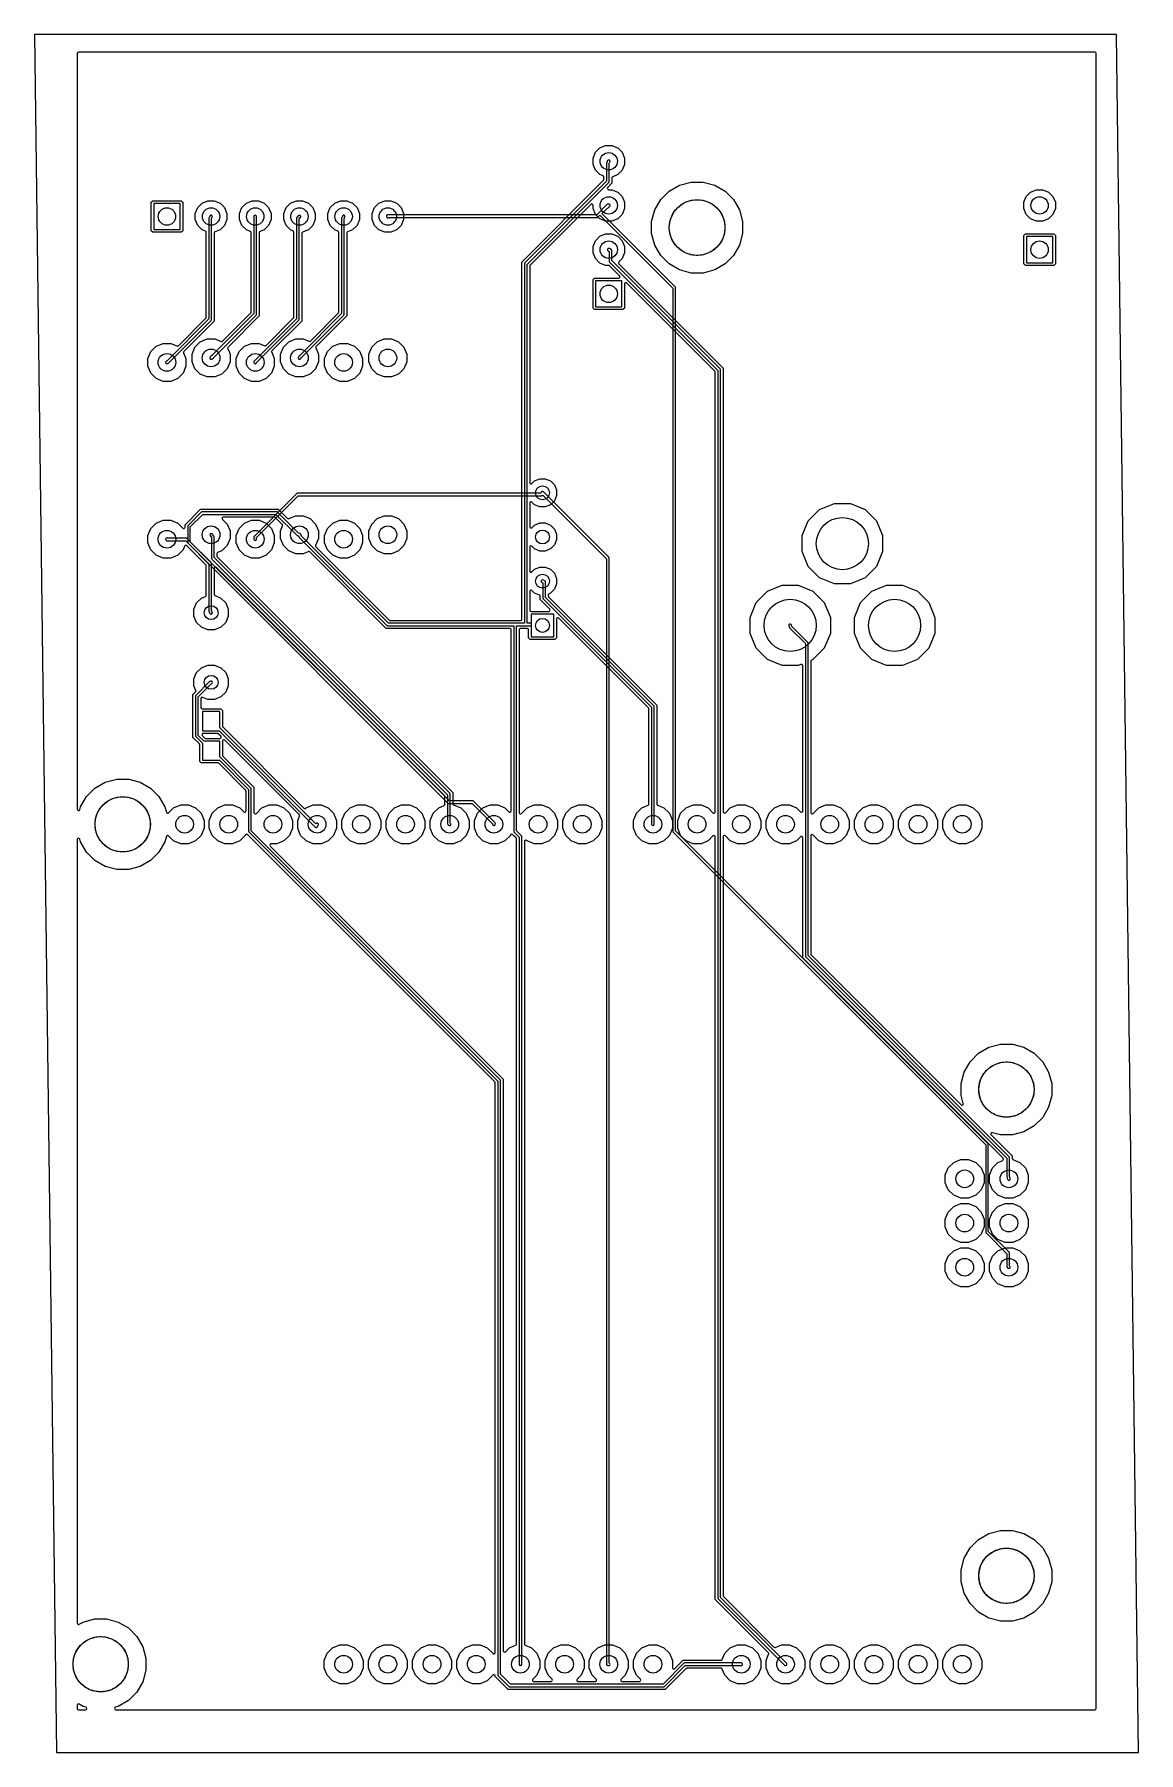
# Model space of a CAD drawing. Header units: millimetres. Extents: x -1.3 to 62.2, y 2.5 to 101.3.
import ezdxf

# ---------------------------------------------------------------- set-up
doc = ezdxf.new("R2010")
doc.units = ezdxf.units.MM

msp = doc.modelspace()

# ---------------------------------------------------------------- linework, layer by layer
at = {"layer": '16_copper'}
for points in [[(7.104, 91.559), (5.596, 91.559), (5.596, 90.051), (7.104, 90.051)], [(57.269, 89.654), (55.761, 89.654), (55.761, 88.146), (57.269, 88.146)], [(32.504, 87.114), (30.996, 87.114), (30.996, 85.606), (32.504, 85.606)], [(28.594, 67.964), (27.286, 67.964), (27.286, 66.656), (28.594, 66.656)]]:
    msp.add_lwpolyline(points, close=True, dxfattribs=at)
for points in [[(19.05, 90.907, 0.414214), (18.974, 90.83), (18.974, 90.805, 0.236692), (19.019, 90.736), (19.04, 90.73), (19.061, 90.73), (19.082, 90.736), (19.1, 90.748), (19.106, 90.754), (31.09, 90.754), (31.098, 90.755), (31.106, 90.756, 0.087654), (31.131, 90.766), (31.137, 90.771), (31.143, 90.777), (31.242, 90.875), (35.433, 86.684), (35.433, 55.474), (35.434, 55.465), (35.435, 55.457, 0.087654), (35.445, 55.432), (35.45, 55.427), (35.455, 55.42), (53.416, 37.459), (53.416, 32.461), (53.417, 32.453), (53.418, 32.444, 0.087654), (53.428, 32.42), (53.433, 32.414), (53.439, 32.407), (54.635, 31.21), (54.635, 30.48), (54.636, 30.476), (54.636, 30.473, 0.071783), (54.641, 30.452), (54.645, 30.445), (54.648, 30.439, 0.020401), (54.651, 30.434), (54.69, 30.384), (54.705, 30.368, 0.752238), (54.821, 30.458), (54.81, 30.476), (54.788, 30.506), (54.788, 31.242), (54.787, 31.25), (54.786, 31.259, 0.087654), (54.776, 31.283), (54.771, 31.289), (54.765, 31.296), (53.569, 32.493), (53.569, 37.49), (53.567, 37.499), (53.567, 37.507, 0.087654), (53.556, 37.532), (53.552, 37.537), (53.546, 37.544), (35.585, 55.505), (35.585, 86.716), (35.584, 86.724), (35.584, 86.732, 0.087654), (35.573, 86.757), (35.568, 86.763), (35.563, 86.769), (31.353, 90.98), (31.801, 91.383), (31.804, 91.387), (31.808, 91.39, 0.54841), (31.771, 91.513), (31.764, 91.514), (31.759, 91.516, 0.019744), (31.75, 91.516), (31.699, 91.516, 0.14431), (31.658, 91.504), (31.652, 91.499), (31.645, 91.494), (31.058, 90.907)], [(31.772, 7.547, 0.6456), (31.791, 7.684), (31.775, 7.691), (31.775, 71.171), (31.774, 71.179), (31.774, 71.188, 0.087654), (31.763, 71.212), (31.758, 71.218), (31.753, 71.225), (27.994, 74.984), (27.988, 74.988), (27.983, 74.993, 0.45511), (27.872, 74.964), (27.842, 74.905), (13.868, 74.905), (13.86, 74.903), (13.852, 74.903, 0.087654), (13.827, 74.892), (13.821, 74.888), (13.815, 74.882), (11.376, 72.444), (11.371, 72.437), (11.366, 72.431, 0.087651), (11.356, 72.406), (11.355, 72.399), (11.354, 72.39), (11.354, 72.263), (11.357, 72.241, 0.866051), (11.506, 72.263), (11.506, 72.358), (13.9, 74.752), (27.889, 74.752), (27.899, 74.754), (27.909, 74.755, 0.151455), (27.947, 74.779), (27.951, 74.785), (27.957, 74.794), (27.961, 74.801), (31.623, 71.139), (31.623, 7.62), (31.624, 7.614, 0.392588), (31.699, 7.544), (31.75, 7.544)], [(25.157, 55.805, 0.294754), (25.219, 55.859), (25.222, 55.88, 0.298763), (25.21, 55.972), (25.205, 55.978), (25.2, 55.985), (23.981, 57.204), (23.974, 57.209), (23.967, 57.214, 0.087651), (23.943, 57.224), (23.935, 57.225), (23.927, 57.226), (22.587, 57.226), (7.521, 72.291), (7.515, 72.297), (7.508, 72.302, 0.087651), (7.484, 72.312), (7.476, 72.313), (7.468, 72.314), (6.419, 72.314), (6.384, 72.331), (6.363, 72.338, 0.752257), (6.299, 72.207), (6.316, 72.195, 0.283273), (6.401, 72.161), (7.436, 72.161), (22.501, 57.096), (22.508, 57.091), (22.515, 57.086, 0.087651), (22.539, 57.076), (22.547, 57.075), (22.555, 57.074), (23.895, 57.074), (25.07, 55.899), (25.07, 55.88), (25.073, 55.858, 0.294754), (25.136, 55.805)]]:
    msp.add_lwpolyline(points, format="xyb", close=True, dxfattribs=at)
at = {"layer": '1_copper'}
for points in [[(59.696, 5.005, 0.392588), (59.766, 5.08), (59.766, 100.178), (59.765, 100.183, 0.392588), (59.69, 100.254), (1.27, 100.254), (1.264, 100.253, 0.392588), (1.194, 100.178), (1.194, 56.754), (1.194, 56.753), (1.194, 56.752, 0.752241), (1.335, 56.715), (1.34, 56.727), (1.343, 56.733, 0.00336), (1.344, 56.734), (1.384, 56.885), (1.727, 57.479), (2.211, 57.963), (2.805, 58.306), (3.467, 58.483), (4.153, 58.483), (4.815, 58.306), (5.409, 57.963), (5.893, 57.479), (6.236, 56.885), (6.319, 56.575), (6.321, 56.572), (6.321, 56.568, 0.458574), (6.43, 56.528), (6.436, 56.533), (6.442, 56.537, 0.021991), (6.447, 56.541), (6.733, 56.827), (7.144, 56.998), (7.588, 56.998), (7.999, 56.827), (8.313, 56.513), (8.484, 56.102), (8.484, 55.658), (8.313, 55.247), (7.999, 54.933), (7.588, 54.762), (7.144, 54.762), (6.733, 54.933), (6.447, 55.219), (6.444, 55.221), (6.441, 55.224, 0.458569), (6.327, 55.204), (6.324, 55.197), (6.321, 55.191, 0.021986), (6.319, 55.185), (6.236, 54.875), (5.893, 54.281), (5.409, 53.797), (4.815, 53.454), (4.153, 53.277), (3.467, 53.277), (2.805, 53.454), (2.211, 53.797), (1.727, 54.281), (1.384, 54.875), (1.344, 55.026), (1.343, 55.026), (1.343, 55.027, 0.752248), (1.197, 55.027), (1.195, 55.014), (1.194, 55.007, 0.003363), (1.194, 55.006), (1.194, 9.981), (1.194, 9.977), (1.194, 9.973, 0.45857), (1.289, 9.907), (1.296, 9.91), (1.302, 9.912, 0.021981), (1.308, 9.915), (1.535, 10.046), (2.197, 10.223), (2.883, 10.223), (3.545, 10.046), (4.139, 9.703), (4.623, 9.219), (4.966, 8.625), (5.143, 7.963), (5.143, 7.277), (4.966, 6.615), (4.623, 6.021), (4.139, 5.537), (3.545, 5.194), (3.394, 5.154), (3.394, 5.153), (3.393, 5.153, 0.752248), (3.393, 5.007), (3.406, 5.005), (3.413, 5.004, 0.003363), (3.414, 5.004), (59.69, 5.004)], [(25.966, 6.172), (25.222, 6.916), (25.222, 6.953, 0.659286), (25.082, 6.994), (25.079, 6.989), (24.763, 6.673), (24.352, 6.502), (23.908, 6.502), (23.497, 6.673), (23.183, 6.987), (23.012, 7.398), (23.012, 7.842), (23.183, 8.253), (23.497, 8.567), (23.908, 8.738), (24.352, 8.738), (24.763, 8.567), (25.079, 8.251), (25.082, 8.245, 0.747777), (25.222, 8.287), (25.222, 41.022), (25.221, 41.03), (25.22, 41.039, 0.087654), (25.21, 41.063), (25.205, 41.069), (25.2, 41.076), (10.985, 55.29), (10.978, 55.296), (10.97, 55.302, 0.260257), (10.896, 55.303), (10.887, 55.298), (10.887, 55.298), (10.886, 55.297, 0.053998), (10.87, 55.282), (10.867, 55.275), (10.861, 55.265), (10.853, 55.247), (10.539, 54.933), (10.128, 54.762), (9.684, 54.762), (9.273, 54.933), (8.959, 55.247), (8.788, 55.658), (8.788, 56.102), (8.959, 56.513), (9.273, 56.827), (9.684, 56.998), (10.128, 56.998), (10.539, 56.827), (10.767, 56.6), (10.769, 56.598), (10.771, 56.596, 0.54841), (10.894, 56.633), (10.895, 56.642), (10.896, 56.649, 0.01577), (10.897, 56.654), (10.897, 57.786), (10.895, 57.794), (10.895, 57.803, 0.087654), (10.884, 57.827), (10.88, 57.833), (10.874, 57.84), (9.329, 59.385), (9.322, 59.39), (9.315, 59.396, 0.087651), (9.291, 59.406), (9.283, 59.406), (9.275, 59.408), (8.327, 59.408), (8.238, 59.497), (8.238, 60.445), (8.236, 60.453), (8.236, 60.462, 0.087654), (8.225, 60.486), (8.221, 60.492), (8.215, 60.499), (7.849, 60.865), (7.849, 63.341), (7.996, 63.488), (7.997, 63.489), (7.998, 63.49, 0.218345), (8.017, 63.551), (8.015, 63.561), (8.013, 63.569, 0.007884), (8.012, 63.571), (7.899, 63.843), (7.899, 64.237), (8.05, 64.601), (8.329, 64.88), (8.693, 65.031), (9.087, 65.031), (9.451, 64.88), (9.73, 64.601), (9.881, 64.237), (9.881, 63.843), (9.73, 63.479), (9.451, 63.2), (9.087, 63.049), (8.693, 63.049), (8.411, 63.166), (8.402, 63.169), (8.392, 63.171, 0.383481), (8.308, 63.114), (8.307, 63.106), (8.306, 63.096), (8.306, 62.589), (8.307, 62.583, 0.392588), (8.382, 62.512), (9.453, 62.512), (9.542, 62.423), (9.542, 61.526), (9.544, 61.518), (9.544, 61.509, 0.087654), (9.555, 61.485), (9.559, 61.479), (9.565, 61.472), (14.227, 56.81), (14.232, 56.806, 0.256221), (14.303, 56.791), (14.308, 56.792, 0.078723), (14.335, 56.81), (14.353, 56.827), (14.764, 56.998), (15.208, 56.998), (15.619, 56.827), (15.933, 56.513), (16.104, 56.102), (16.104, 55.658), (15.933, 55.247), (15.619, 54.933), (15.208, 54.762), (14.764, 54.762), (14.353, 54.933), (14.039, 55.247), (13.868, 55.658), (13.868, 56.102), (13.972, 56.352), (13.972, 56.354), (13.973, 56.355, 0.218355), (13.968, 56.418), (13.961, 56.427), (13.957, 56.433, 0.007882), (13.955, 56.435), (9.672, 60.718), (9.67, 60.72), (9.668, 60.722, 0.54841), (9.545, 60.685), (9.544, 60.676), (9.543, 60.669, 0.01577), (9.542, 60.664), (9.542, 59.85), (9.544, 59.841), (9.544, 59.833, 0.087654), (9.555, 59.808), (9.559, 59.803), (9.565, 59.796), (11.354, 58.007), (11.354, 56.547), (11.355, 56.54), (11.355, 56.533, 0.600594), (11.494, 56.506), (11.497, 56.511), (11.813, 56.827), (12.224, 56.998), (12.668, 56.998), (13.079, 56.827), (13.393, 56.513), (13.564, 56.102), (13.564, 55.658), (13.393, 55.247), (13.079, 54.933), (12.668, 54.762), (12.344, 54.762), (12.341, 54.762), (12.338, 54.762, 0.54841), (12.277, 54.649), (12.282, 54.642), (12.286, 54.636, 0.015772), (12.29, 54.632), (25.679, 41.243), (25.679, 8.394), (25.68, 8.391), (25.68, 8.388, 0.54841), (25.793, 8.327), (25.8, 8.333), (25.806, 8.337, 0.015772), (25.809, 8.34), (26.037, 8.567), (26.394, 8.716), (26.396, 8.716), (26.397, 8.717, 0.21835), (26.439, 8.765), (26.44, 8.776), (26.441, 8.784, 0.007886), (26.441, 8.786), (26.441, 55.043), (26.44, 55.051), (26.44, 55.059, 0.087654), (26.429, 55.084), (26.424, 55.089), (26.419, 55.096), (26.293, 55.223), (26.225, 55.29), (26.218, 55.296), (26.21, 55.302, 0.260559), (26.136, 55.303), (26.127, 55.298), (26.127, 55.298), (26.126, 55.297, 0.054001), (26.11, 55.282), (26.107, 55.275), (26.101, 55.265), (26.093, 55.247), (25.779, 54.933), (25.368, 54.762), (24.924, 54.762), (24.513, 54.933), (24.199, 55.247), (24.028, 55.658), (24.028, 56.102), (24.199, 56.513), (24.513, 56.827), (24.924, 56.998), (25.368, 56.998), (25.779, 56.827), (26.007, 56.6), (26.009, 56.598), (26.011, 56.596, 0.54841), (26.134, 56.633), (26.135, 56.642), (26.136, 56.649, 0.01577), (26.137, 56.654), (26.137, 67.056), (26.136, 67.062, 0.392588), (26.06, 67.132), (18.955, 67.132), (14.559, 71.528), (14.558, 71.529), (14.557, 71.53, 0.218345), (14.497, 71.55), (14.486, 71.547), (14.479, 71.545, 0.007884), (14.476, 71.545), (14.187, 71.425), (13.753, 71.425), (13.351, 71.591), (13.044, 71.898), (12.878, 72.3), (12.878, 72.734), (12.998, 73.023), (12.998, 73.025), (12.999, 73.026, 0.218355), (12.994, 73.09), (12.987, 73.098), (12.983, 73.105, 0.007882), (12.981, 73.106), (12.577, 73.511), (12.57, 73.516), (12.564, 73.521, 0.087651), (12.539, 73.531), (12.532, 73.532), (12.523, 73.533), (9.603, 73.533), (9.6, 73.533), (9.597, 73.533, 0.54841), (9.536, 73.42), (9.541, 73.413), (9.545, 73.406, 0.015772), (9.549, 73.403), (9.816, 73.136), (9.982, 72.734), (9.982, 72.3), (9.816, 71.898), (9.509, 71.591), (9.267, 71.491), (9.266, 71.49), (9.264, 71.49, 0.21835), (9.223, 71.441), (9.222, 71.431), (9.22, 71.423, 0.007886), (9.22, 71.421), (9.22, 71.297), (9.221, 71.291), (9.221, 71.286), (9.222, 71.284), (9.222, 71.28, 0.01577), (9.223, 71.276), (9.226, 71.269), (9.227, 71.266), (9.228, 71.264), (9.23, 71.26, 0.015774), (9.232, 71.256), (9.237, 71.25), (9.239, 71.248), (9.239, 71.247), (9.239, 71.247), (9.243, 71.243), (22.784, 57.702), (22.784, 57.067), (22.784, 57.065), (22.784, 57.064, 0.218346), (22.813, 57.007), (22.822, 57.002), (22.829, 56.998, 0.00789), (22.831, 56.997), (23.239, 56.827), (23.553, 56.513), (23.724, 56.102), (23.724, 55.658), (23.553, 55.247), (23.239, 54.933), (22.828, 54.762), (22.384, 54.762), (21.973, 54.933), (21.659, 55.247), (21.488, 55.658), (21.488, 56.102), (21.659, 56.513), (21.973, 56.827), (22.28, 56.954), (22.281, 56.955), (22.283, 56.956, 0.21835), (22.324, 57.004), (22.325, 57.015), (22.327, 57.022, 0.007886), (22.327, 57.025), (22.327, 57.481), (22.325, 57.489), (22.325, 57.498, 0.087654), (22.314, 57.522), (22.31, 57.528), (22.304, 57.535), (9.198, 70.641), (9.196, 70.643), (9.194, 70.645, 0.54841), (9.071, 70.608), (9.069, 70.599), (9.068, 70.592, 0.01577), (9.068, 70.587), (9.068, 69.089), (9.068, 69.088), (9.068, 69.086, 0.218346), (9.097, 69.03), (9.106, 69.024), (9.106, 69.024, 0.004921), (9.108, 69.023), (9.113, 69.02, 0.00789), (9.115, 69.019), (9.451, 68.88), (9.73, 68.601), (9.881, 68.237), (9.881, 67.843), (9.73, 67.479), (9.451, 67.2), (9.087, 67.049), (8.693, 67.049), (8.329, 67.2), (8.05, 67.479), (7.899, 67.843), (7.899, 68.237), (8.05, 68.601), (8.329, 68.88), (8.564, 68.977), (8.565, 68.978), (8.567, 68.978, 0.21835), (8.608, 69.027), (8.609, 69.037), (8.611, 69.045, 0.007886), (8.611, 69.047), (8.611, 70.74), (8.609, 70.748), (8.609, 70.757, 0.087654), (8.598, 70.781), (8.594, 70.787), (8.588, 70.794), (7.492, 71.89), (7.484, 71.896), (7.476, 71.902, 0.383473), (7.377, 71.882), (7.373, 71.875), (7.367, 71.865), (7.276, 71.644), (6.969, 71.337), (6.567, 71.171), (6.133, 71.171), (5.731, 71.337), (5.424, 71.644), (5.258, 72.046), (5.258, 72.48), (5.424, 72.882), (5.731, 73.189), (6.133, 73.355), (6.567, 73.355), (6.969, 73.189), (7.261, 72.896), (7.264, 72.895), (7.265, 72.892, 0.54841), (7.389, 72.929), (7.39, 72.938), (7.391, 72.945, 0.01577), (7.391, 72.95), (7.391, 73.094), (8.287, 73.99), (12.744, 73.99), (13.273, 73.461), (13.274, 73.46), (13.275, 73.459, 0.218345), (13.336, 73.44), (13.346, 73.442), (13.354, 73.444, 0.007884), (13.356, 73.445), (13.753, 73.609), (14.187, 73.609), (14.589, 73.443), (14.896, 73.136), (15.062, 72.734), (15.062, 72.3), (14.898, 71.903), (14.897, 71.901), (14.897, 71.9, 0.218355), (14.902, 71.836), (14.908, 71.828), (14.913, 71.822, 0.007882), (14.914, 71.82), (19.122, 67.612), (19.129, 67.607), (19.136, 67.601, 0.087651), (19.16, 67.591), (19.168, 67.591), (19.176, 67.589), (26.67, 67.589), (26.676, 67.59, 0.392588), (26.746, 67.666), (26.746, 88.182), (31.448, 92.884), (31.452, 92.888), (31.452, 92.889), (31.453, 92.891), (31.453, 92.891), (31.459, 92.897, 0.01577), (31.461, 92.901), (31.463, 92.906), (31.464, 92.907), (31.465, 92.911), (31.468, 92.917, 0.015767), (31.469, 92.922), (31.469, 92.926), (31.47, 92.928), (31.47, 92.932), (31.471, 92.938), (31.471, 93.064), (31.47, 93.065), (31.471, 93.067, 0.218346), (31.442, 93.124), (31.432, 93.129), (31.426, 93.133, 0.00789), (31.424, 93.134), (31.237, 93.212), (30.982, 93.467), (30.844, 93.8), (30.844, 94.16), (30.982, 94.493), (31.237, 94.748), (31.57, 94.886), (31.93, 94.886), (32.263, 94.748), (32.518, 94.493), (32.656, 94.16), (32.656, 93.8), (32.518, 93.467), (32.263, 93.212), (31.975, 93.092), (31.973, 93.091), (31.972, 93.091, 0.21835), (31.931, 93.042), (31.929, 93.032), (31.928, 93.024, 0.007886), (31.928, 93.022), (31.928, 92.717), (31.687, 92.476), (31.686, 92.474), (31.684, 92.472, 0.54841), (31.721, 92.349), (31.729, 92.348), (31.736, 92.347, 0.01577), (31.741, 92.346), (31.93, 92.346), (32.263, 92.208), (32.518, 91.953), (32.656, 91.62), (32.656, 91.26), (32.518, 90.927), (32.263, 90.672), (31.93, 90.534), (31.57, 90.534), (31.237, 90.672), (30.982, 90.927), (30.844, 91.26), (30.844, 91.449), (30.843, 91.452), (30.843, 91.454, 0.54841), (30.73, 91.515), (30.723, 91.51), (30.717, 91.506, 0.015772), (30.714, 91.503), (27.226, 88.015), (27.221, 88.008), (27.215, 88.002, 0.087651), (27.205, 87.977), (27.205, 87.97), (27.203, 87.961), (27.203, 75.518), (27.204, 75.515), (27.204, 75.512, 0.548396), (27.317, 75.451), (27.324, 75.457), (27.33, 75.461, 0.015772), (27.333, 75.464), (27.483, 75.614), (27.78, 75.736), (28.1, 75.736), (28.397, 75.614), (28.624, 75.387), (28.746, 75.09), (28.746, 74.77), (28.624, 74.473), (28.397, 74.246), (28.1, 74.124), (27.78, 74.124), (27.483, 74.246), (27.333, 74.396), (27.331, 74.398), (27.329, 74.4, 0.54841), (27.206, 74.363), (27.205, 74.354), (27.204, 74.347, 0.015781), (27.203, 74.342), (27.203, 72.978), (27.204, 72.975), (27.204, 72.972, 0.548396), (27.317, 72.911), (27.324, 72.917), (27.33, 72.921, 0.015772), (27.333, 72.924), (27.483, 73.074), (27.78, 73.196), (28.1, 73.196), (28.397, 73.074), (28.624, 72.847), (28.746, 72.55), (28.746, 72.23), (28.624, 71.933), (28.397, 71.706), (28.1, 71.584), (27.78, 71.584), (27.483, 71.706), (27.333, 71.856), (27.331, 71.858), (27.329, 71.86, 0.54841), (27.206, 71.823), (27.205, 71.814), (27.204, 71.807, 0.015781), (27.203, 71.802), (27.203, 70.438), (27.204, 70.435), (27.204, 70.432, 0.548396), (27.317, 70.371), (27.324, 70.377), (27.33, 70.381, 0.015772), (27.333, 70.384), (27.483, 70.534), (27.78, 70.656), (28.1, 70.656), (28.397, 70.534), (28.624, 70.307), (28.746, 70.01), (28.746, 69.69), (28.624, 69.393), (28.397, 69.166), (28.317, 69.133), (28.316, 69.133), (28.314, 69.132, 0.21835), (28.273, 69.084), (28.272, 69.073), (28.27, 69.065, 0.005361), (28.27, 69.063), (28.27, 69.011), (28.271, 69.005), (28.271, 69), (28.272, 68.998), (28.272, 68.994, 0.01577), (28.273, 68.99), (28.276, 68.983), (28.277, 68.98), (28.278, 68.978), (28.28, 68.974, 0.015774), (28.282, 68.97), (28.287, 68.964), (28.289, 68.962), (28.289, 68.961), (28.289, 68.961), (28.293, 68.957), (34.519, 62.731), (34.519, 57.046), (34.519, 57.044), (34.519, 57.043), (34.519, 57.039), (34.519, 57.037), (34.52, 57.035), (34.52, 57.034), (34.522, 57.024, 0.155292), (34.548, 56.986), (34.557, 56.981), (34.563, 56.976, 0.00789), (34.566, 56.976), (34.923, 56.827), (35.237, 56.513), (35.408, 56.102), (35.408, 55.658), (35.237, 55.247), (34.923, 54.933), (34.512, 54.762), (34.068, 54.762), (33.657, 54.933), (33.343, 55.247), (33.172, 55.658), (33.172, 56.102), (33.343, 56.513), (33.657, 56.827), (34.014, 56.976), (34.016, 56.976), (34.017, 56.977, 0.21835), (34.059, 57.025), (34.06, 57.035), (34.061, 57.038), (34.061, 57.04), (34.061, 57.044, 0.007886), (34.061, 57.046), (34.061, 62.51), (34.06, 62.519), (34.06, 62.527, 0.087654), (34.049, 62.551), (34.044, 62.557), (34.039, 62.564), (28.876, 67.727), (28.874, 67.728), (28.872, 67.73, 0.54841), (28.749, 67.693), (28.748, 67.685), (28.747, 67.678, 0.01577), (28.746, 67.673), (28.746, 66.593), (28.657, 66.504), (27.223, 66.504), (27.134, 66.593), (27.134, 67.056), (27.133, 67.062, 0.392588), (27.057, 67.132), (26.67, 67.132), (26.664, 67.131, 0.392588), (26.594, 67.056), (26.594, 56.547), (26.595, 56.54), (26.595, 56.533, 0.600658), (26.734, 56.506), (26.737, 56.511), (27.053, 56.827), (27.464, 56.998), (27.908, 56.998), (28.319, 56.827), (28.633, 56.513), (28.804, 56.102), (28.804, 55.658), (28.633, 55.247), (28.319, 54.933), (27.908, 54.762), (27.464, 54.762), (27.053, 54.933), (27.029, 54.957, 0.572911), (26.901, 54.924), (26.9, 54.915), (26.899, 54.908, 0.015781), (26.899, 54.903), (26.899, 8.786), (26.899, 8.784), (26.899, 8.783, 0.218346), (26.928, 8.726), (26.937, 8.721), (26.943, 8.716, 0.00789), (26.946, 8.716), (27.303, 8.567), (27.617, 8.253), (27.788, 7.842), (27.788, 7.398), (27.617, 6.987), (27.39, 6.759), (27.388, 6.757), (27.386, 6.755, 0.54841), (27.423, 6.632), (27.432, 6.631), (27.439, 6.63, 0.01577), (27.444, 6.629), (28.436, 6.629), (28.439, 6.63), (28.442, 6.63, 0.54841), (28.503, 6.743), (28.497, 6.75), (28.493, 6.756, 0.015772), (28.49, 6.759), (28.263, 6.987), (28.092, 7.398), (28.092, 7.842), (28.263, 8.253), (28.577, 8.567), (28.988, 8.738), (29.432, 8.738), (29.843, 8.567), (30.157, 8.253), (30.328, 7.842), (30.328, 7.398), (30.157, 6.987), (29.93, 6.759), (29.928, 6.757), (29.926, 6.755, 0.54841), (29.963, 6.632), (29.972, 6.631), (29.979, 6.63, 0.01577), (29.984, 6.629), (30.976, 6.629), (30.979, 6.63), (30.982, 6.63, 0.54841), (31.043, 6.743), (31.037, 6.75), (31.033, 6.756, 0.015772), (31.03, 6.759), (30.803, 6.987), (30.632, 7.398), (30.632, 7.842), (30.803, 8.253), (31.117, 8.567), (31.528, 8.738), (31.972, 8.738), (32.383, 8.567), (32.697, 8.253), (32.868, 7.842), (32.868, 7.398), (32.697, 6.987), (32.47, 6.759), (32.468, 6.757), (32.466, 6.755, 0.54841), (32.503, 6.632), (32.512, 6.631), (32.519, 6.63, 0.01577), (32.524, 6.629), (33.516, 6.629), (33.519, 6.63), (33.522, 6.63, 0.54841), (33.583, 6.743), (33.577, 6.75), (33.573, 6.756, 0.015772), (33.57, 6.759), (33.343, 6.987), (33.172, 7.398), (33.172, 7.842), (33.343, 8.253), (33.657, 8.567), (34.068, 8.738), (34.512, 8.738), (34.923, 8.567), (35.237, 8.253), (35.408, 7.842), (35.408, 7.416), (35.408, 7.413), (35.408, 7.41, 0.54841), (35.521, 7.35), (35.528, 7.355), (35.534, 7.359, 0.015772), (35.538, 7.362), (36.024, 7.849), (38.204, 7.849), (38.206, 7.849), (38.207, 7.849, 0.218346), (38.264, 7.878), (38.269, 7.887), (38.274, 7.893, 0.00789), (38.274, 7.896), (38.423, 8.253), (38.737, 8.567), (39.148, 8.738), (39.592, 8.738), (40.003, 8.567), (40.317, 8.253), (40.488, 7.842), (40.488, 7.398), (40.317, 6.987), (40.003, 6.673), (39.592, 6.502), (39.148, 6.502), (38.737, 6.673), (38.423, 6.987), (38.274, 7.344), (38.274, 7.346), (38.273, 7.347, 0.21835), (38.225, 7.389), (38.214, 7.39), (38.206, 7.391, 0.007886), (38.204, 7.391), (36.245, 7.391), (36.237, 7.39), (36.228, 7.39, 0.087654), (36.204, 7.379), (36.198, 7.374), (36.191, 7.369), (34.994, 6.172)], [(27.286, 66.656), (28.594, 66.656), (28.594, 67.964), (27.286, 67.964), (27.286, 67.437), (27.051, 67.437), (27.051, 88.056), (31.753, 92.758), (31.758, 92.765), (31.764, 92.771, 0.087651), (31.774, 92.796), (31.774, 92.803), (31.775, 92.812), (31.775, 93.86), (31.818, 93.946), (31.825, 93.967, 0.866056), (31.682, 94.014), (31.631, 93.912), (31.629, 93.906), (31.626, 93.899, 0.068909), (31.623, 93.878), (31.623, 92.843), (26.921, 88.141), (26.916, 88.134), (26.91, 88.128, 0.087651), (26.9, 88.103), (26.9, 88.096), (26.899, 88.087), (26.899, 67.437), (19.082, 67.437), (14.086, 72.433), (14.041, 72.545), (14.039, 72.549), (14.038, 72.552, 0.14431), (14.008, 72.583), (14.001, 72.586), (13.995, 72.589, 0.021352), (13.988, 72.591), (13.907, 72.611), (12.703, 73.815), (12.696, 73.821), (12.69, 73.826, 0.087651), (12.665, 73.836), (12.658, 73.837), (12.649, 73.838), (8.382, 73.838), (8.374, 73.837), (8.365, 73.836, 0.087654), (8.341, 73.826), (8.335, 73.821), (8.328, 73.815), (7.566, 73.053), (7.561, 73.047), (7.556, 73.04, 0.087651), (7.546, 73.016), (7.545, 73.008), (7.544, 73), (7.544, 72.085), (7.545, 72.077), (7.546, 72.068, 0.087654), (7.556, 72.044), (7.561, 72.038), (7.566, 72.031), (8.763, 70.834), (8.763, 68.123), (8.764, 68.112), (8.766, 68.102, 0.002881), (8.766, 68.101), (8.769, 68.095), (8.774, 68.083), (8.825, 68), (8.839, 67.983, 0.866055), (8.955, 68.08), (8.915, 68.144), (8.915, 70.866), (8.914, 70.874), (8.914, 70.883, 0.087654), (8.903, 70.907), (8.898, 70.913), (8.893, 70.92), (7.696, 72.117), (7.696, 72.968), (8.414, 73.685), (12.618, 73.685), (13.815, 72.489), (13.823, 72.483), (13.831, 72.476, 0.005352), (13.832, 72.475), (13.839, 72.473), (13.85, 72.468), (13.914, 72.453), (13.95, 72.362), (13.953, 72.357), (13.954, 72.353, 0.06891), (13.967, 72.336), (18.996, 67.307), (19.003, 67.302), (19.009, 67.296, 0.087651), (19.034, 67.286), (19.041, 67.286), (19.05, 67.285), (26.289, 67.285), (26.289, 55.474), (26.29, 55.465), (26.291, 55.457, 0.087654), (26.301, 55.432), (26.306, 55.427), (26.311, 55.42), (26.594, 55.137), (26.594, 7.62), (26.597, 7.598, 0.866051), (26.746, 7.62), (26.746, 55.169), (26.745, 55.177), (26.744, 55.186, 0.087654), (26.734, 55.21), (26.729, 55.216), (26.724, 55.223), (26.441, 55.505), (26.441, 67.285), (27.286, 67.285)], [(6.133, 81.331), (5.731, 81.497), (5.424, 81.804), (5.258, 82.206), (5.258, 82.64), (5.424, 83.042), (5.731, 83.349), (6.133, 83.515), (6.567, 83.515), (6.928, 83.366), (6.93, 83.365), (6.931, 83.364, 0.218355), (6.995, 83.37), (7.003, 83.376), (7.01, 83.381, 0.007882), (7.011, 83.382), (8.588, 84.959), (8.592, 84.964), (8.592, 84.964), (8.593, 84.966), (8.593, 84.966), (8.599, 84.972, 0.01577), (8.601, 84.977), (8.603, 84.981), (8.604, 84.982), (8.605, 84.986), (8.608, 84.992, 0.015767), (8.609, 84.997), (8.609, 85.001), (8.61, 85.003), (8.61, 85.008), (8.611, 85.013), (8.611, 89.889), (8.61, 89.89), (8.611, 89.892, 0.218346), (8.582, 89.949), (8.572, 89.954), (8.566, 89.958, 0.00789), (8.564, 89.959), (8.377, 90.037), (8.122, 90.292), (7.984, 90.625), (7.984, 90.985), (8.122, 91.318), (8.377, 91.573), (8.71, 91.711), (9.07, 91.711), (9.403, 91.573), (9.658, 91.318), (9.796, 90.985), (9.796, 90.625), (9.658, 90.292), (9.403, 90.037), (9.115, 89.917), (9.113, 89.916), (9.112, 89.916, 0.21835), (9.071, 89.867), (9.069, 89.857), (9.068, 89.849, 0.007886), (9.068, 89.847), (9.068, 84.792), (7.324, 83.048), (7.323, 83.047), (7.322, 83.046, 0.218345), (7.302, 82.986), (7.305, 82.975), (7.307, 82.968, 0.007894), (7.308, 82.965), (7.442, 82.64), (7.442, 82.206), (7.276, 81.804), (6.969, 81.497), (6.567, 81.331)], [(6.364, 82.348), (6.384, 82.355), (6.435, 82.38, 0.011637), (6.438, 82.382), (6.446, 82.388), (6.453, 82.393, 0.008781), (6.455, 82.395), (8.893, 84.833), (8.898, 84.84), (8.904, 84.846, 0.087651), (8.914, 84.871), (8.914, 84.878), (8.915, 84.887), (8.915, 90.663), (8.961, 90.777), (8.966, 90.798, 0.866058), (8.819, 90.833), (8.768, 90.706), (8.768, 90.702), (8.766, 90.699, 0.068909), (8.763, 90.678), (8.763, 84.918), (6.356, 82.511), (6.316, 82.491), (6.298, 82.479, 0.645601), (6.343, 82.347)], [(8.673, 81.585), (8.271, 81.751), (7.964, 82.058), (7.798, 82.46), (7.798, 82.894), (7.964, 83.296), (8.271, 83.603), (8.673, 83.769), (9.107, 83.769), (9.468, 83.62), (9.47, 83.619), (9.471, 83.618, 0.218355), (9.535, 83.624), (9.543, 83.63), (9.55, 83.635, 0.007882), (9.551, 83.636), (11.179, 85.264), (11.182, 85.268), (11.183, 85.269), (11.184, 85.271), (11.184, 85.271), (11.19, 85.277, 0.01577), (11.192, 85.281), (11.194, 85.286), (11.195, 85.287), (11.196, 85.291), (11.199, 85.297, 0.015767), (11.2, 85.302), (11.2, 85.306), (11.201, 85.308), (11.201, 85.312), (11.201, 85.318), (11.201, 89.868), (11.201, 89.869), (11.201, 89.871, 0.218346), (11.172, 89.928), (11.163, 89.933), (11.157, 89.937, 0.00789), (11.154, 89.938), (10.917, 90.037), (10.662, 90.292), (10.524, 90.625), (10.524, 90.985), (10.662, 91.318), (10.917, 91.573), (11.25, 91.711), (11.61, 91.711), (11.943, 91.573), (12.198, 91.318), (12.336, 90.985), (12.336, 90.625), (12.198, 90.292), (11.943, 90.037), (11.706, 89.938), (11.704, 89.937), (11.703, 89.937, 0.21835), (11.661, 89.888), (11.66, 89.878), (11.659, 89.87, 0.007886), (11.659, 89.868), (11.659, 85.097), (9.864, 83.302), (9.863, 83.301), (9.862, 83.3, 0.218345), (9.842, 83.24), (9.845, 83.229), (9.847, 83.222, 0.007894), (9.848, 83.219), (9.982, 82.894), (9.982, 82.46), (9.816, 82.058), (9.509, 81.751), (9.107, 81.585)], [(8.917, 82.606), (8.936, 82.616), (9.037, 82.692), (9.041, 82.696), (9.045, 82.699), (11.484, 85.138), (11.489, 85.145), (11.494, 85.151, 0.087651), (11.504, 85.176), (11.505, 85.183), (11.506, 85.192), (11.506, 90.805), (11.503, 90.827, 0.866051), (11.354, 90.805), (11.354, 85.223), (8.942, 82.811), (8.844, 82.738), (8.829, 82.723, 0.645603), (8.896, 82.601)], [(11.213, 81.331), (10.811, 81.497), (10.504, 81.804), (10.338, 82.206), (10.338, 82.64), (10.504, 83.042), (10.811, 83.349), (11.213, 83.515), (11.647, 83.515), (11.972, 83.381), (11.974, 83.38), (11.975, 83.379, 0.218355), (12.039, 83.384), (12.047, 83.391), (12.054, 83.395, 0.007882), (12.055, 83.397), (13.617, 84.959), (13.621, 84.964), (13.621, 84.964), (13.622, 84.966), (13.623, 84.966), (13.628, 84.972, 0.01577), (13.631, 84.977), (13.632, 84.981), (13.633, 84.982), (13.634, 84.986), (13.637, 84.992, 0.015767), (13.638, 84.997), (13.638, 85.001), (13.639, 85.003), (13.639, 85.008), (13.64, 85.013), (13.64, 89.91), (13.64, 89.911), (13.64, 89.913, 0.218353), (13.611, 89.97), (13.602, 89.975), (13.595, 89.979, 0.00789), (13.593, 89.98), (13.457, 90.037), (13.202, 90.292), (13.064, 90.625), (13.064, 90.985), (13.202, 91.318), (13.457, 91.573), (13.79, 91.711), (14.15, 91.711), (14.483, 91.573), (14.738, 91.318), (14.876, 90.985), (14.876, 90.625), (14.738, 90.292), (14.483, 90.037), (14.144, 89.896), (14.143, 89.895), (14.141, 89.895, 0.21835), (14.1, 89.846), (14.098, 89.836), (14.097, 89.828, 0.007886), (14.097, 89.826), (14.097, 84.792), (12.389, 83.084), (12.388, 83.083), (12.387, 83.082, 0.218345), (12.367, 83.021), (12.37, 83.011), (12.372, 83.003, 0.007884), (12.373, 83.001), (12.522, 82.64), (12.522, 82.206), (12.356, 81.804), (12.049, 81.497), (11.647, 81.331)], [(11.441, 82.348), (11.462, 82.354, 0.172026), (11.503, 82.402), (11.505, 82.416), (13.922, 84.833), (13.927, 84.84), (13.933, 84.846, 0.087651), (13.943, 84.871), (13.943, 84.878), (13.945, 84.887), (13.945, 90.651), (14.03, 90.757), (14.041, 90.776, 0.866049), (13.91, 90.853), (13.809, 90.726), (13.807, 90.722), (13.804, 90.719, 0.141394), (13.792, 90.678), (13.792, 84.918), (11.376, 82.502), (11.371, 82.495), (11.366, 82.489, 0.087651), (11.356, 82.464), (11.355, 82.457), (11.354, 82.448), (11.354, 82.423, 0.236692), (11.399, 82.354), (11.42, 82.348)], [(13.753, 81.585), (13.351, 81.751), (13.044, 82.058), (12.878, 82.46), (12.878, 82.894), (13.044, 83.296), (13.351, 83.603), (13.753, 83.769), (14.187, 83.769), (14.512, 83.635), (14.514, 83.634), (14.515, 83.633, 0.218355), (14.579, 83.638), (14.587, 83.645), (14.594, 83.649, 0.007882), (14.595, 83.651), (16.208, 85.264), (16.212, 85.268), (16.212, 85.269), (16.213, 85.271), (16.213, 85.271), (16.219, 85.277, 0.01577), (16.221, 85.281), (16.223, 85.286), (16.224, 85.287), (16.225, 85.291), (16.228, 85.297, 0.015767), (16.229, 85.302), (16.229, 85.306), (16.23, 85.308), (16.23, 85.312), (16.231, 85.318), (16.231, 89.889), (16.23, 89.89), (16.231, 89.892, 0.218353), (16.202, 89.949), (16.192, 89.954), (16.186, 89.958, 0.00789), (16.184, 89.959), (15.997, 90.037), (15.742, 90.292), (15.604, 90.625), (15.604, 90.985), (15.742, 91.318), (15.997, 91.573), (16.33, 91.711), (16.69, 91.711), (17.023, 91.573), (17.278, 91.318), (17.416, 90.985), (17.416, 90.625), (17.278, 90.292), (17.023, 90.037), (16.735, 89.917), (16.733, 89.916), (16.732, 89.916, 0.21835), (16.691, 89.867), (16.689, 89.857), (16.688, 89.849, 0.007886), (16.688, 89.847), (16.688, 85.097), (14.929, 83.338), (14.928, 83.337), (14.927, 83.336, 0.218345), (14.907, 83.275), (14.91, 83.265), (14.912, 83.257, 0.007884), (14.913, 83.255), (15.062, 82.894), (15.062, 82.46), (14.896, 82.058), (14.589, 81.751), (14.187, 81.585)], [(14.001, 82.607, 0.14139), (14.033, 82.635), (14.08, 82.705), (16.513, 85.138), (16.518, 85.145), (16.524, 85.151, 0.087651), (16.534, 85.176), (16.534, 85.183), (16.535, 85.192), (16.535, 90.663), (16.581, 90.777), (16.586, 90.798, 0.866058), (16.439, 90.833), (16.388, 90.706), (16.388, 90.702), (16.386, 90.699, 0.068909), (16.383, 90.678), (16.383, 85.223), (13.967, 82.807), (13.963, 82.801), (13.957, 82.795), (13.907, 82.719), (13.897, 82.7, 0.548407), (13.98, 82.601)], [(41.688, 6.502), (41.277, 6.673), (40.963, 6.987), (40.792, 7.398), (40.792, 7.842), (40.94, 8.2), (40.941, 8.201), (40.942, 8.203, 0.218355), (40.937, 8.266), (40.93, 8.275), (40.926, 8.281, 0.007882), (40.924, 8.283), (37.871, 11.335), (37.871, 55.157), (37.871, 55.16), (37.871, 55.163, 0.54841), (37.758, 55.223), (37.751, 55.218), (37.745, 55.214, 0.015772), (37.741, 55.211), (37.463, 54.933), (37.052, 54.762), (36.608, 54.762), (36.197, 54.933), (35.883, 55.247), (35.712, 55.658), (35.712, 56.102), (35.883, 56.513), (36.197, 56.827), (36.608, 56.998), (37.052, 56.998), (37.463, 56.827), (37.741, 56.549), (37.744, 56.547), (37.745, 56.545, 0.54841), (37.869, 56.582), (37.87, 56.591), (37.871, 56.598, 0.01577), (37.871, 56.603), (37.871, 81.865), (37.87, 81.873), (37.87, 81.882, 0.087654), (37.859, 81.906), (37.854, 81.912), (37.849, 81.919), (32.786, 86.981), (32.784, 86.983), (32.782, 86.985, 0.54841), (32.659, 86.948), (32.658, 86.94), (32.657, 86.932, 0.01577), (32.656, 86.928), (32.656, 85.543), (32.567, 85.454), (30.933, 85.454), (30.844, 85.543), (30.844, 87.177), (30.933, 87.266), (32.318, 87.266), (32.32, 87.267), (32.323, 87.267, 0.54841), (32.384, 87.38), (32.379, 87.387), (32.375, 87.393, 0.015772), (32.371, 87.396), (31.797, 87.971), (31.79, 87.976), (31.783, 87.982, 0.087651), (31.759, 87.992), (31.751, 87.992), (31.743, 87.994), (31.57, 87.994), (31.237, 88.132), (30.982, 88.387), (30.844, 88.72), (30.844, 89.08), (30.982, 89.413), (31.237, 89.668), (31.57, 89.806), (31.93, 89.806), (32.263, 89.668), (32.518, 89.413), (32.656, 89.08), (32.656, 88.72), (32.518, 88.387), (32.327, 88.195), (32.324, 88.191, 0.39257), (32.327, 88.087), (38.172, 82.242), (38.329, 82.086), (38.329, 56.603), (38.329, 56.6), (38.329, 56.597, 0.54841), (38.442, 56.537), (38.449, 56.542), (38.455, 56.546, 0.015772), (38.459, 56.549), (38.737, 56.827), (39.148, 56.998), (39.592, 56.998), (40.003, 56.827), (40.317, 56.513), (40.488, 56.102), (40.488, 55.658), (40.317, 55.247), (40.003, 54.933), (39.592, 54.762), (39.148, 54.762), (38.737, 54.933), (38.459, 55.211), (38.456, 55.213), (38.455, 55.215, 0.54841), (38.331, 55.178), (38.33, 55.169), (38.329, 55.162, 0.01577), (38.329, 55.157), (38.329, 11.556), (38.329, 11.551), (38.329, 11.546), (38.33, 11.543), (38.33, 11.539, 0.01577), (38.332, 11.535), (38.335, 11.528), (38.336, 11.525), (38.337, 11.524), (38.338, 11.519, 0.015774), (38.341, 11.515), (38.346, 11.509), (38.347, 11.507), (38.348, 11.507), (38.348, 11.506), (38.351, 11.502), (41.247, 8.606), (41.249, 8.605), (41.25, 8.604), (41.257, 8.599), (41.259, 8.597), (41.26, 8.596), (41.265, 8.593, 0.155294), (41.31, 8.584), (41.32, 8.587), (41.328, 8.589, 0.007884), (41.33, 8.59), (41.688, 8.738), (42.132, 8.738), (42.543, 8.567), (42.857, 8.253), (43.028, 7.842), (43.028, 7.398), (42.857, 6.987), (42.543, 6.673), (42.132, 6.502)], [(41.937, 7.549, 0.544696), (41.964, 7.674), (38.176, 11.462), (38.176, 81.991), (38.175, 82), (38.174, 82.008, 0.087654), (38.164, 82.033), (38.159, 82.038), (38.154, 82.045), (31.928, 88.271), (31.928, 88.849), (31.926, 88.859), (31.925, 88.869, 0.151455), (31.901, 88.907), (31.895, 88.911), (31.886, 88.917), (31.784, 88.968), (31.763, 88.975, 0.866056), (31.716, 88.832), (31.775, 88.802), (31.775, 88.24), (31.777, 88.231), (31.777, 88.223, 0.087654), (31.788, 88.198), (31.792, 88.193), (31.798, 88.186), (38.024, 81.96), (38.024, 11.43), (38.025, 11.422), (38.026, 11.413, 0.087654), (38.036, 11.389), (38.041, 11.383), (38.046, 11.376), (41.856, 7.566), (41.874, 7.553, 0.14431), (41.916, 7.544)], [(22.633, 55.809, 0.544696), (22.66, 55.934), (22.631, 55.962), (22.631, 57.607), (22.63, 57.616), (22.63, 57.624, 0.087654), (22.619, 57.649), (22.614, 57.654), (22.609, 57.661), (9.068, 71.202), (9.068, 72.39), (9.067, 72.394), (9.067, 72.399, 0.141394), (9.051, 72.438), (8.95, 72.565), (8.934, 72.579, 0.866055), (8.83, 72.469), (8.915, 72.363), (8.915, 71.171), (8.917, 71.162), (8.917, 71.154, 0.087654), (8.928, 71.129), (8.932, 71.124), (8.938, 71.117), (22.479, 57.576), (22.479, 55.931), (22.48, 55.922), (22.481, 55.914, 0.087654), (22.491, 55.889), (22.496, 55.884), (22.501, 55.877), (22.552, 55.826), (22.57, 55.813, 0.14431), (22.612, 55.804)], [(28.306, 68.117), (28.308, 68.117, 0.54841), (28.369, 68.23), (28.364, 68.237), (28.36, 68.243, 0.015772), (28.357, 68.246), (27.813, 68.79), (27.813, 68.979), (27.813, 68.98), (27.813, 68.982, 0.218346), (27.784, 69.039), (27.775, 69.044), (27.768, 69.048, 0.00789), (27.766, 69.049), (27.483, 69.166), (27.333, 69.316), (27.331, 69.318), (27.329, 69.32, 0.54841), (27.206, 69.283), (27.205, 69.274), (27.204, 69.267, 0.015781), (27.203, 69.262), (27.203, 68.193), (27.204, 68.187, 0.392588), (27.28, 68.116), (28.303, 68.116)], [(34.301, 55.805, 0.371202), (34.366, 55.88), (34.366, 62.636), (34.365, 62.645), (34.364, 62.653, 0.087654), (34.354, 62.678), (34.349, 62.683), (34.344, 62.69), (28.118, 68.916), (28.118, 69.799), (28.116, 69.809), (28.115, 69.819, 0.151455), (28.091, 69.857), (28.085, 69.861), (28.076, 69.867), (27.974, 69.918), (27.953, 69.925, 0.866056), (27.906, 69.782), (27.965, 69.752), (27.965, 68.885), (27.967, 68.876), (27.967, 68.868, 0.087654), (27.978, 68.843), (27.982, 68.838), (27.988, 68.831), (34.214, 62.605), (34.214, 55.88), (34.217, 55.858, 0.294754), (34.28, 55.805)], [(54.528, 34.392), (54.117, 34.563), (53.803, 34.877), (53.632, 35.288), (53.632, 35.732), (53.803, 36.143), (54.117, 36.457), (54.395, 36.573), (54.403, 36.578), (54.412, 36.582, 0.383476), (54.431, 36.682), (54.426, 36.688), (54.42, 36.697), (43.057, 48.06), (42.901, 48.216), (42.901, 55.106), (42.9, 55.109), (42.9, 55.112, 0.54841), (42.787, 55.173), (42.78, 55.167), (42.774, 55.163, 0.015772), (42.771, 55.16), (42.543, 54.933), (42.132, 54.762), (41.688, 54.762), (41.277, 54.933), (40.963, 55.247), (40.792, 55.658), (40.792, 56.102), (40.963, 56.513), (41.277, 56.827), (41.688, 56.998), (42.132, 56.998), (42.543, 56.827), (42.771, 56.6), (42.773, 56.598), (42.775, 56.596, 0.54841), (42.898, 56.633), (42.899, 56.642), (42.9, 56.649, 0.01577), (42.901, 56.654), (42.901, 64.993), (42.899, 65.002), (42.898, 65.012, 0.383484), (42.813, 65.068), (42.806, 65.066), (42.795, 65.063), (42.64, 64.999), (41.72, 64.999), (40.871, 65.35), (40.22, 66.001), (39.869, 66.85), (39.869, 67.77), (40.22, 68.619), (40.871, 69.27), (41.72, 69.621), (42.64, 69.621), (43.489, 69.27), (44.14, 68.619), (44.491, 67.77), (44.491, 66.85), (44.14, 66.001), (43.489, 65.35), (43.405, 65.316), (43.403, 65.315), (43.402, 65.314, 0.21835), (43.361, 65.266), (43.359, 65.255), (43.358, 65.248, 0.007886), (43.358, 65.245), (43.358, 56.547), (43.359, 56.54), (43.359, 56.533, 0.600658), (43.498, 56.506), (43.501, 56.511), (43.817, 56.827), (44.228, 56.998), (44.672, 56.998), (45.083, 56.827), (45.397, 56.513), (45.568, 56.102), (45.568, 55.658), (45.397, 55.247), (45.083, 54.933), (44.672, 54.762), (44.228, 54.762), (43.817, 54.933), (43.501, 55.249), (43.498, 55.255, 0.747777), (43.358, 55.213), (43.358, 48.437), (43.359, 48.431), (43.359, 48.426), (43.359, 48.424), (43.36, 48.42, 0.01577), (43.361, 48.416), (43.364, 48.409), (43.365, 48.406), (43.366, 48.404), (43.367, 48.4, 0.015774), (43.37, 48.396), (43.375, 48.39), (43.376, 48.388), (43.377, 48.387), (43.377, 48.387), (43.38, 48.383), (52.003, 39.76), (52.005, 39.759), (52.006, 39.757, 0.645605), (52.133, 39.813), (52.132, 39.823), (52.131, 39.831, 0.00956), (52.131, 39.834), (52.007, 40.297), (52.007, 40.983), (52.184, 41.645), (52.527, 42.239), (53.011, 42.723), (53.605, 43.066), (54.267, 43.243), (54.953, 43.243), (55.615, 43.066), (56.209, 42.723), (56.693, 42.239), (57.036, 41.645), (57.213, 40.983), (57.213, 40.297), (57.036, 39.635), (56.693, 39.041), (56.209, 38.557), (55.615, 38.214), (54.953, 38.037), (54.267, 38.037), (53.804, 38.161), (53.802, 38.161), (53.8, 38.162, 0.645609), (53.717, 38.05), (53.724, 38.042), (53.728, 38.035, 0.009565), (53.73, 38.033), (54.94, 36.823), (54.94, 36.692), (54.94, 36.69), (54.94, 36.689, 0.218346), (54.969, 36.632), (54.978, 36.627), (54.985, 36.622, 0.00789), (54.987, 36.621), (55.383, 36.457), (55.697, 36.143), (55.868, 35.732), (55.868, 35.288), (55.697, 34.877), (55.383, 34.563), (54.972, 34.392)], [(54.779, 35.44, 0.37121), (54.824, 35.529), (54.788, 35.671), (54.788, 36.728), (54.787, 36.737), (54.786, 36.745, 0.087654), (54.776, 36.77), (54.771, 36.775), (54.765, 36.782), (43.205, 48.342), (43.205, 66.294), (43.204, 66.302), (43.204, 66.311, 0.087654), (43.193, 66.335), (43.188, 66.341), (43.183, 66.348), (42.281, 67.25), (42.252, 67.335), (42.242, 67.354, 0.866045), (42.108, 67.285), (42.143, 67.184), (42.146, 67.178), (42.148, 67.171, 0.06891), (42.161, 67.155), (43.053, 66.262), (43.053, 48.311), (43.054, 48.302), (43.055, 48.294, 0.087654), (43.065, 48.269), (43.07, 48.264), (43.075, 48.257), (54.635, 36.697), (54.635, 35.662), (54.637, 35.654), (54.638, 35.643), (54.676, 35.491), (54.684, 35.471, 0.294762), (54.758, 35.434)], [(34.908, 6.326), (34.916, 6.326, 0.087654), (34.941, 6.337), (34.947, 6.342), (34.953, 6.347), (36.15, 7.544), (39.37, 7.544), (39.392, 7.547, 0.866051), (39.37, 7.696), (36.119, 7.696), (36.11, 7.695), (36.102, 7.694, 0.087654), (36.077, 7.684), (36.072, 7.679), (36.065, 7.674), (34.868, 6.477), (26.092, 6.477), (25.527, 7.042), (25.527, 41.148), (25.526, 41.156), (25.525, 41.165, 0.087654), (25.515, 41.189), (25.51, 41.195), (25.505, 41.202), (11.201, 55.505), (11.201, 57.912), (11.2, 57.92), (11.2, 57.929, 0.087654), (11.189, 57.953), (11.184, 57.959), (11.179, 57.966), (9.39, 59.755), (9.39, 60.66), (8.485, 60.66), (8.153, 60.992), (8.153, 63.214), (8.887, 63.948), (8.931, 63.976), (8.947, 63.99, 0.75226), (8.868, 64.113), (8.849, 64.104), (8.799, 64.072), (8.793, 64.068), (8.785, 64.062), (8.023, 63.3), (8.018, 63.293), (8.013, 63.287, 0.087651), (8.003, 63.262), (8.002, 63.255), (8.001, 63.246), (8.001, 60.96), (8.002, 60.952), (8.003, 60.943, 0.087654), (8.013, 60.919), (8.018, 60.913), (8.023, 60.906), (8.39, 60.539), (8.39, 59.56), (9.369, 59.56), (11.049, 57.88), (11.049, 55.474), (11.05, 55.465), (11.051, 55.457, 0.087654), (11.061, 55.432), (11.066, 55.427), (11.071, 55.42), (25.375, 41.116), (25.375, 7.01), (25.376, 7.002), (25.376, 6.994, 0.087654), (25.387, 6.969), (25.392, 6.963), (25.397, 6.957), (26.007, 6.347), (26.013, 6.342), (26.02, 6.336, 0.087651), (26.044, 6.326), (26.052, 6.326), (26.06, 6.325), (34.9, 6.325)], [(14.937, 55.703), (14.941, 55.702, 0.264054), (15.003, 55.744), (15.054, 55.846), (15.061, 55.867, 0.866056), (14.918, 55.914), (14.914, 55.907), (9.39, 61.431), (9.39, 62.36), (8.39, 62.36), (8.39, 61.26), (9.346, 61.26), (14.881, 55.725), (14.887, 55.72), (14.892, 55.716, 0.144304), (14.933, 55.702)], [(9.397, 60.813), (9.4, 60.813, 0.54841), (9.46, 60.926), (9.455, 60.933), (9.451, 60.939, 0.015772), (9.448, 60.942), (9.305, 61.085), (9.298, 61.09), (9.292, 61.096, 0.087651), (9.267, 61.106), (9.26, 61.106), (9.251, 61.108), (8.437, 61.108), (8.434, 61.107), (8.431, 61.107, 0.548396), (8.37, 60.994), (8.376, 60.987), (8.38, 60.981, 0.015772), (8.383, 60.978), (8.526, 60.835), (8.533, 60.83), (8.539, 60.824, 0.087664), (8.564, 60.814), (8.571, 60.814), (8.58, 60.812), (9.394, 60.812)], [(1.667, 5.004), (1.668, 5.004, 0.752241), (1.705, 5.145), (1.693, 5.15), (1.687, 5.153, 0.00336), (1.686, 5.154), (1.535, 5.194), (1.308, 5.325), (1.305, 5.326), (1.301, 5.328, 0.458572), (1.197, 5.28), (1.196, 5.272), (1.194, 5.266, 0.021993), (1.194, 5.259), (1.194, 5.08), (1.195, 5.074, 0.392588), (1.27, 5.004), (1.666, 5.004)]]:
    msp.add_lwpolyline(points, format="xyb", close=True, dxfattribs=at)
for points in [[(36.486, 87.554), (35.82, 87.732), (35.224, 88.077), (34.737, 88.564), (34.392, 89.16), (34.214, 89.826), (34.214, 90.514), (34.392, 91.18), (34.737, 91.776), (35.224, 92.263), (35.82, 92.608), (36.486, 92.786), (37.174, 92.786), (37.84, 92.608), (38.436, 92.263), (38.923, 91.776), (39.268, 91.18), (39.446, 90.514), (39.446, 89.826), (39.268, 89.16), (38.923, 88.564), (38.436, 88.077), (37.84, 87.732), (37.174, 87.554)], [(56.335, 90.534), (56.002, 90.672), (55.747, 90.927), (55.609, 91.26), (55.609, 91.62), (55.747, 91.953), (56.002, 92.208), (56.335, 92.346), (56.695, 92.346), (57.028, 92.208), (57.283, 91.953), (57.421, 91.62), (57.421, 91.26), (57.283, 90.927), (57.028, 90.672), (56.695, 90.534)], [(5.533, 89.899), (5.444, 89.988), (5.444, 91.622), (5.533, 91.711), (7.167, 91.711), (7.256, 91.622), (7.256, 89.988), (7.167, 89.899)], [(7.104, 91.559), (5.596, 91.559), (5.596, 90.051), (7.104, 90.051)], [(18.87, 89.899), (18.537, 90.037), (18.282, 90.292), (18.144, 90.625), (18.144, 90.985), (18.282, 91.318), (18.537, 91.573), (18.87, 91.711), (19.23, 91.711), (19.563, 91.573), (19.818, 91.318), (19.956, 90.985), (19.956, 90.625), (19.818, 90.292), (19.563, 90.037), (19.23, 89.899)], [(55.698, 87.994), (55.609, 88.083), (55.609, 89.717), (55.698, 89.806), (57.332, 89.806), (57.421, 89.717), (57.421, 88.083), (57.332, 87.994)], [(57.269, 89.654), (55.761, 89.654), (55.761, 88.146), (57.269, 88.146)], [(32.504, 87.114), (30.996, 87.114), (30.996, 85.606), (32.504, 85.606)], [(16.293, 81.331), (15.891, 81.497), (15.584, 81.804), (15.418, 82.206), (15.418, 82.64), (15.584, 83.042), (15.891, 83.349), (16.293, 83.515), (16.727, 83.515), (17.129, 83.349), (17.436, 83.042), (17.602, 82.64), (17.602, 82.206), (17.436, 81.804), (17.129, 81.497), (16.727, 81.331)], [(18.833, 81.585), (18.431, 81.751), (18.124, 82.058), (17.958, 82.46), (17.958, 82.894), (18.124, 83.296), (18.431, 83.603), (18.833, 83.769), (19.267, 83.769), (19.669, 83.603), (19.976, 83.296), (20.142, 82.894), (20.142, 82.46), (19.976, 82.058), (19.669, 81.751), (19.267, 81.585)], [(44.72, 69.699), (43.871, 70.05), (43.22, 70.701), (42.869, 71.55), (42.869, 72.47), (43.22, 73.319), (43.871, 73.97), (44.72, 74.321), (45.64, 74.321), (46.489, 73.97), (47.14, 73.319), (47.491, 72.47), (47.491, 71.55), (47.14, 70.701), (46.489, 70.05), (45.64, 69.699)], [(11.213, 71.171), (10.811, 71.337), (10.504, 71.644), (10.338, 72.046), (10.338, 72.48), (10.504, 72.882), (10.811, 73.189), (11.213, 73.355), (11.647, 73.355), (12.049, 73.189), (12.356, 72.882), (12.522, 72.48), (12.522, 72.046), (12.356, 71.644), (12.049, 71.337), (11.647, 71.171)], [(16.293, 71.171), (15.891, 71.337), (15.584, 71.644), (15.418, 72.046), (15.418, 72.48), (15.584, 72.882), (15.891, 73.189), (16.293, 73.355), (16.727, 73.355), (17.129, 73.189), (17.436, 72.882), (17.602, 72.48), (17.602, 72.046), (17.436, 71.644), (17.129, 71.337), (16.727, 71.171)], [(18.833, 71.425), (18.431, 71.591), (18.124, 71.898), (17.958, 72.3), (17.958, 72.734), (18.124, 73.136), (18.431, 73.443), (18.833, 73.609), (19.267, 73.609), (19.669, 73.443), (19.976, 73.136), (20.142, 72.734), (20.142, 72.3), (19.976, 71.898), (19.669, 71.591), (19.267, 71.425)], [(47.72, 64.999), (46.871, 65.35), (46.22, 66.001), (45.869, 66.85), (45.869, 67.77), (46.22, 68.619), (46.871, 69.27), (47.72, 69.621), (48.64, 69.621), (49.489, 69.27), (50.14, 68.619), (50.491, 67.77), (50.491, 66.85), (50.14, 66.001), (49.489, 65.35), (48.64, 64.999)], [(17.304, 54.762), (16.893, 54.933), (16.579, 55.247), (16.408, 55.658), (16.408, 56.102), (16.579, 56.513), (16.893, 56.827), (17.304, 56.998), (17.748, 56.998), (18.159, 56.827), (18.473, 56.513), (18.644, 56.102), (18.644, 55.658), (18.473, 55.247), (18.159, 54.933), (17.748, 54.762)], [(19.844, 54.762), (19.433, 54.933), (19.119, 55.247), (18.948, 55.658), (18.948, 56.102), (19.119, 56.513), (19.433, 56.827), (19.844, 56.998), (20.288, 56.998), (20.699, 56.827), (21.013, 56.513), (21.184, 56.102), (21.184, 55.658), (21.013, 55.247), (20.699, 54.933), (20.288, 54.762)], [(30.004, 54.762), (29.593, 54.933), (29.279, 55.247), (29.108, 55.658), (29.108, 56.102), (29.279, 56.513), (29.593, 56.827), (30.004, 56.998), (30.448, 56.998), (30.859, 56.827), (31.173, 56.513), (31.344, 56.102), (31.344, 55.658), (31.173, 55.247), (30.859, 54.933), (30.448, 54.762)], [(46.768, 54.762), (46.357, 54.933), (46.043, 55.247), (45.872, 55.658), (45.872, 56.102), (46.043, 56.513), (46.357, 56.827), (46.768, 56.998), (47.212, 56.998), (47.623, 56.827), (47.937, 56.513), (48.108, 56.102), (48.108, 55.658), (47.937, 55.247), (47.623, 54.933), (47.212, 54.762)], [(49.308, 54.762), (48.897, 54.933), (48.583, 55.247), (48.412, 55.658), (48.412, 56.102), (48.583, 56.513), (48.897, 56.827), (49.308, 56.998), (49.752, 56.998), (50.163, 56.827), (50.477, 56.513), (50.648, 56.102), (50.648, 55.658), (50.477, 55.247), (50.163, 54.933), (49.752, 54.762)], [(51.848, 54.762), (51.437, 54.933), (51.123, 55.247), (50.952, 55.658), (50.952, 56.102), (51.123, 56.513), (51.437, 56.827), (51.848, 56.998), (52.292, 56.998), (52.703, 56.827), (53.017, 56.513), (53.188, 56.102), (53.188, 55.658), (53.017, 55.247), (52.703, 54.933), (52.292, 54.762)], [(51.988, 34.392), (51.577, 34.563), (51.263, 34.877), (51.092, 35.288), (51.092, 35.732), (51.263, 36.143), (51.577, 36.457), (51.988, 36.628), (52.432, 36.628), (52.843, 36.457), (53.157, 36.143), (53.328, 35.732), (53.328, 35.288), (53.157, 34.877), (52.843, 34.563), (52.432, 34.392)], [(51.988, 31.852), (51.577, 32.023), (51.263, 32.337), (51.092, 32.748), (51.092, 33.192), (51.263, 33.603), (51.577, 33.917), (51.988, 34.088), (52.432, 34.088), (52.843, 33.917), (53.157, 33.603), (53.328, 33.192), (53.328, 32.748), (53.157, 32.337), (52.843, 32.023), (52.432, 31.852)], [(54.528, 31.852), (54.117, 32.023), (53.803, 32.337), (53.632, 32.748), (53.632, 33.192), (53.803, 33.603), (54.117, 33.917), (54.528, 34.088), (54.972, 34.088), (55.383, 33.917), (55.697, 33.603), (55.868, 33.192), (55.868, 32.748), (55.697, 32.337), (55.383, 32.023), (54.972, 31.852)], [(51.988, 29.312), (51.577, 29.483), (51.263, 29.797), (51.092, 30.208), (51.092, 30.652), (51.263, 31.063), (51.577, 31.377), (51.988, 31.548), (52.432, 31.548), (52.843, 31.377), (53.157, 31.063), (53.328, 30.652), (53.328, 30.208), (53.157, 29.797), (52.843, 29.483), (52.432, 29.312)], [(54.528, 29.312), (54.117, 29.483), (53.803, 29.797), (53.632, 30.208), (53.632, 30.652), (53.803, 31.063), (54.117, 31.377), (54.528, 31.548), (54.972, 31.548), (55.383, 31.377), (55.697, 31.063), (55.868, 30.652), (55.868, 30.208), (55.697, 29.797), (55.383, 29.483), (54.972, 29.312)], [(54.267, 10.097), (53.605, 10.274), (53.011, 10.617), (52.527, 11.101), (52.184, 11.695), (52.007, 12.357), (52.007, 13.043), (52.184, 13.705), (52.527, 14.299), (53.011, 14.783), (53.605, 15.126), (54.267, 15.303), (54.953, 15.303), (55.615, 15.126), (56.209, 14.783), (56.693, 14.299), (57.036, 13.705), (57.213, 13.043), (57.213, 12.357), (57.036, 11.695), (56.693, 11.101), (56.209, 10.617), (55.615, 10.274), (54.953, 10.097)], [(16.288, 6.502), (15.877, 6.673), (15.563, 6.987), (15.392, 7.398), (15.392, 7.842), (15.563, 8.253), (15.877, 8.567), (16.288, 8.738), (16.732, 8.738), (17.143, 8.567), (17.457, 8.253), (17.628, 7.842), (17.628, 7.398), (17.457, 6.987), (17.143, 6.673), (16.732, 6.502)], [(18.828, 6.502), (18.417, 6.673), (18.103, 6.987), (17.932, 7.398), (17.932, 7.842), (18.103, 8.253), (18.417, 8.567), (18.828, 8.738), (19.272, 8.738), (19.683, 8.567), (19.997, 8.253), (20.168, 7.842), (20.168, 7.398), (19.997, 6.987), (19.683, 6.673), (19.272, 6.502)], [(21.368, 6.502), (20.957, 6.673), (20.643, 6.987), (20.472, 7.398), (20.472, 7.842), (20.643, 8.253), (20.957, 8.567), (21.368, 8.738), (21.812, 8.738), (22.223, 8.567), (22.537, 8.253), (22.708, 7.842), (22.708, 7.398), (22.537, 6.987), (22.223, 6.673), (21.812, 6.502)], [(44.228, 6.502), (43.817, 6.673), (43.503, 6.987), (43.332, 7.398), (43.332, 7.842), (43.503, 8.253), (43.817, 8.567), (44.228, 8.738), (44.672, 8.738), (45.083, 8.567), (45.397, 8.253), (45.568, 7.842), (45.568, 7.398), (45.397, 6.987), (45.083, 6.673), (44.672, 6.502)], [(46.768, 6.502), (46.357, 6.673), (46.043, 6.987), (45.872, 7.398), (45.872, 7.842), (46.043, 8.253), (46.357, 8.567), (46.768, 8.738), (47.212, 8.738), (47.623, 8.567), (47.937, 8.253), (48.108, 7.842), (48.108, 7.398), (47.937, 6.987), (47.623, 6.673), (47.212, 6.502)], [(49.308, 6.502), (48.897, 6.673), (48.583, 6.987), (48.412, 7.398), (48.412, 7.842), (48.583, 8.253), (48.897, 8.567), (49.308, 8.738), (49.752, 8.738), (50.163, 8.567), (50.477, 8.253), (50.648, 7.842), (50.648, 7.398), (50.477, 6.987), (50.163, 6.673), (49.752, 6.502)], [(51.848, 6.502), (51.437, 6.673), (51.123, 6.987), (50.952, 7.398), (50.952, 7.842), (51.123, 8.253), (51.437, 8.567), (51.848, 8.738), (52.292, 8.738), (52.703, 8.567), (53.017, 8.253), (53.188, 7.842), (53.188, 7.398), (53.017, 6.987), (52.703, 6.673), (52.292, 6.502)]]:
    msp.add_lwpolyline(points, close=True, dxfattribs=at)
at = {"layer": 'drills_NPTH'}
for centre, radius in [((36.83, 90.17), 1.6), ((3.81, 55.88), 1.588), ((54.61, 40.64), 1.588), ((54.61, 12.7), 1.588), ((2.54, 7.62), 1.588)]:
    msp.add_circle(centre, radius, dxfattribs=at)
at = {"layer": 'drills_PTH'}
for centre, radius in [((31.75, 93.98), 0.5), ((31.75, 91.44), 0.5), ((56.515, 91.44), 0.5), ((6.35, 90.805), 0.5), ((8.89, 90.805), 0.5), ((11.43, 90.805), 0.5), ((13.97, 90.805), 0.5), ((16.51, 90.805), 0.5), ((19.05, 90.805), 0.5), ((31.75, 88.9), 0.5), ((56.515, 88.9), 0.5), ((31.75, 86.36), 0.5), ((8.89, 82.677), 0.508), ((13.97, 82.677), 0.508), ((19.05, 82.677), 0.508), ((6.35, 82.423), 0.508), ((11.43, 82.423), 0.508), ((16.51, 82.423), 0.508), ((27.94, 74.93), 0.4), ((45.18, 72.01), 1.499), ((6.35, 72.263), 0.508), ((8.89, 72.517), 0.508), ((11.43, 72.263), 0.508), ((13.97, 72.517), 0.508), ((16.51, 72.263), 0.508), ((19.05, 72.517), 0.508), ((27.94, 72.39), 0.4), ((27.94, 69.85), 0.4), ((8.89, 68.04), 0.4), ((42.18, 67.31), 1.499), ((48.18, 67.31), 1.499), ((27.94, 67.31), 0.4), ((8.89, 64.04), 0.4), ((7.366, 55.88), 0.508), ((9.906, 55.88), 0.508), ((12.446, 55.88), 0.508), ((14.986, 55.88), 0.508), ((17.526, 55.88), 0.508), ((20.066, 55.88), 0.508), ((22.606, 55.88), 0.508), ((25.146, 55.88), 0.508), ((27.686, 55.88), 0.508), ((30.226, 55.88), 0.508), ((34.29, 55.88), 0.508), ((36.83, 55.88), 0.508), ((39.37, 55.88), 0.508), ((41.91, 55.88), 0.508), ((44.45, 55.88), 0.508), ((46.99, 55.88), 0.508), ((49.53, 55.88), 0.508), ((52.07, 55.88), 0.508), ((52.21, 35.51), 0.508), ((54.75, 35.51), 0.508), ((52.21, 32.97), 0.508), ((54.75, 32.97), 0.508), ((52.21, 30.43), 0.508), ((54.75, 30.43), 0.508), ((16.51, 7.62), 0.508), ((19.05, 7.62), 0.508), ((21.59, 7.62), 0.508), ((24.13, 7.62), 0.508), ((26.67, 7.62), 0.508), ((29.21, 7.62), 0.508), ((31.75, 7.62), 0.508), ((34.29, 7.62), 0.508), ((39.37, 7.62), 0.508), ((41.91, 7.62), 0.508), ((44.45, 7.62), 0.508), ((46.99, 7.62), 0.508), ((49.53, 7.62), 0.508), ((52.07, 7.62), 0.508)]:
    msp.add_circle(centre, radius, dxfattribs=at)
at = {"layer": 'holes'}
for points in [[(38.43, 90.118), (38.423, 90.013), (38.409, 89.909), (38.389, 89.806), (38.362, 89.705), (38.328, 89.606), (38.288, 89.509), (38.242, 89.415), (38.189, 89.325), (38.131, 89.238), (38.067, 89.154), (37.998, 89.076), (37.924, 89.002), (37.846, 88.933), (37.762, 88.869), (37.675, 88.811), (37.585, 88.758), (37.491, 88.712), (37.394, 88.672), (37.295, 88.638), (37.194, 88.611), (37.091, 88.591), (36.987, 88.577), (36.882, 88.57), (36.778, 88.57), (36.673, 88.577), (36.569, 88.591), (36.466, 88.611), (36.365, 88.638), (36.266, 88.672), (36.169, 88.712), (36.075, 88.758), (35.985, 88.811), (35.898, 88.869), (35.814, 88.933), (35.736, 89.002), (35.662, 89.076), (35.593, 89.154), (35.529, 89.238), (35.471, 89.325), (35.418, 89.415), (35.372, 89.509), (35.332, 89.606), (35.298, 89.705), (35.271, 89.806), (35.251, 89.909), (35.237, 90.013), (35.23, 90.118), (35.23, 90.222), (35.237, 90.327), (35.251, 90.431), (35.271, 90.534), (35.298, 90.635), (35.332, 90.734), (35.372, 90.831), (35.418, 90.925), (35.471, 91.015), (35.529, 91.102), (35.593, 91.186), (35.662, 91.264), (35.736, 91.338), (35.814, 91.407), (35.898, 91.471), (35.985, 91.529), (36.075, 91.582), (36.169, 91.628), (36.266, 91.668), (36.365, 91.702), (36.466, 91.729), (36.569, 91.749), (36.673, 91.763), (36.778, 91.77), (36.882, 91.77), (36.987, 91.763), (37.091, 91.749), (37.194, 91.729), (37.295, 91.702), (37.394, 91.668), (37.491, 91.628), (37.585, 91.582), (37.675, 91.529), (37.762, 91.471), (37.846, 91.407), (37.924, 91.338), (37.998, 91.264), (38.067, 91.186), (38.131, 91.102), (38.189, 91.015), (38.242, 90.925), (38.288, 90.831), (38.328, 90.734), (38.362, 90.635), (38.389, 90.534), (38.409, 90.431), (38.423, 90.327), (38.43, 90.222), (38.43, 90.118)], [(5.397, 55.828), (5.391, 55.724), (5.377, 55.621), (5.357, 55.519), (5.33, 55.419), (5.297, 55.321), (5.257, 55.224), (5.211, 55.131), (5.159, 55.041), (5.101, 54.955), (5.038, 54.872), (4.969, 54.794), (4.896, 54.721), (4.818, 54.652), (4.735, 54.589), (4.649, 54.531), (4.559, 54.479), (4.466, 54.433), (4.369, 54.393), (4.271, 54.36), (4.171, 54.333), (4.069, 54.313), (3.966, 54.299), (3.862, 54.293), (3.758, 54.293), (3.654, 54.299), (3.551, 54.313), (3.449, 54.333), (3.349, 54.36), (3.251, 54.393), (3.154, 54.433), (3.061, 54.479), (2.971, 54.531), (2.885, 54.589), (2.802, 54.652), (2.724, 54.721), (2.651, 54.794), (2.582, 54.872), (2.519, 54.955), (2.461, 55.041), (2.409, 55.131), (2.363, 55.224), (2.323, 55.321), (2.29, 55.419), (2.263, 55.519), (2.243, 55.621), (2.229, 55.724), (2.223, 55.828), (2.223, 55.932), (2.229, 56.036), (2.243, 56.139), (2.263, 56.241), (2.29, 56.341), (2.323, 56.439), (2.363, 56.536), (2.409, 56.629), (2.461, 56.719), (2.519, 56.805), (2.582, 56.888), (2.651, 56.966), (2.724, 57.039), (2.802, 57.108), (2.885, 57.171), (2.971, 57.229), (3.061, 57.281), (3.154, 57.327), (3.251, 57.367), (3.349, 57.4), (3.449, 57.427), (3.551, 57.447), (3.654, 57.461), (3.758, 57.468), (3.862, 57.468), (3.966, 57.461), (4.069, 57.447), (4.171, 57.427), (4.271, 57.4), (4.369, 57.367), (4.466, 57.327), (4.559, 57.281), (4.649, 57.229), (4.735, 57.171), (4.818, 57.108), (4.896, 57.039), (4.969, 56.966), (5.038, 56.888), (5.101, 56.805), (5.159, 56.719), (5.211, 56.629), (5.257, 56.536), (5.297, 56.439), (5.33, 56.341), (5.357, 56.241), (5.377, 56.139), (5.391, 56.036), (5.397, 55.932), (5.397, 55.828)], [(56.198, 40.588), (56.191, 40.484), (56.177, 40.381), (56.157, 40.279), (56.13, 40.179), (56.097, 40.081), (56.057, 39.984), (56.011, 39.891), (55.959, 39.801), (55.901, 39.715), (55.838, 39.632), (55.769, 39.554), (55.696, 39.481), (55.618, 39.412), (55.535, 39.349), (55.449, 39.291), (55.359, 39.239), (55.266, 39.193), (55.169, 39.153), (55.071, 39.12), (54.971, 39.093), (54.869, 39.073), (54.766, 39.059), (54.662, 39.053), (54.558, 39.053), (54.454, 39.059), (54.351, 39.073), (54.249, 39.093), (54.149, 39.12), (54.051, 39.153), (53.954, 39.193), (53.861, 39.239), (53.771, 39.291), (53.685, 39.349), (53.602, 39.412), (53.524, 39.481), (53.451, 39.554), (53.382, 39.632), (53.319, 39.715), (53.261, 39.801), (53.209, 39.891), (53.163, 39.984), (53.123, 40.081), (53.09, 40.179), (53.063, 40.279), (53.043, 40.381), (53.029, 40.484), (53.023, 40.588), (53.023, 40.692), (53.029, 40.796), (53.043, 40.899), (53.063, 41.001), (53.09, 41.101), (53.123, 41.199), (53.163, 41.296), (53.209, 41.389), (53.261, 41.479), (53.319, 41.565), (53.382, 41.648), (53.451, 41.726), (53.524, 41.799), (53.602, 41.868), (53.685, 41.931), (53.771, 41.989), (53.861, 42.041), (53.954, 42.087), (54.051, 42.127), (54.149, 42.16), (54.249, 42.187), (54.351, 42.207), (54.454, 42.221), (54.558, 42.227), (54.662, 42.227), (54.766, 42.221), (54.869, 42.207), (54.971, 42.187), (55.071, 42.16), (55.169, 42.127), (55.266, 42.087), (55.359, 42.041), (55.449, 41.989), (55.535, 41.931), (55.618, 41.868), (55.696, 41.799), (55.769, 41.726), (55.838, 41.648), (55.901, 41.565), (55.959, 41.479), (56.011, 41.389), (56.057, 41.296), (56.097, 41.199), (56.13, 41.101), (56.157, 41.001), (56.177, 40.899), (56.191, 40.796), (56.198, 40.692), (56.198, 40.588)], [(56.198, 12.648), (56.191, 12.544), (56.177, 12.441), (56.157, 12.339), (56.13, 12.239), (56.097, 12.141), (56.057, 12.044), (56.011, 11.951), (55.959, 11.861), (55.901, 11.775), (55.838, 11.692), (55.769, 11.614), (55.696, 11.541), (55.618, 11.472), (55.535, 11.409), (55.449, 11.351), (55.359, 11.299), (55.266, 11.253), (55.169, 11.213), (55.071, 11.18), (54.971, 11.153), (54.869, 11.133), (54.766, 11.119), (54.662, 11.113), (54.558, 11.113), (54.454, 11.119), (54.351, 11.133), (54.249, 11.153), (54.149, 11.18), (54.051, 11.213), (53.954, 11.253), (53.861, 11.299), (53.771, 11.351), (53.685, 11.409), (53.602, 11.472), (53.524, 11.541), (53.451, 11.614), (53.382, 11.692), (53.319, 11.775), (53.261, 11.861), (53.209, 11.951), (53.163, 12.044), (53.123, 12.141), (53.09, 12.239), (53.063, 12.339), (53.043, 12.441), (53.029, 12.544), (53.023, 12.648), (53.023, 12.752), (53.029, 12.856), (53.043, 12.959), (53.063, 13.061), (53.09, 13.161), (53.123, 13.259), (53.163, 13.356), (53.209, 13.449), (53.261, 13.539), (53.319, 13.625), (53.382, 13.708), (53.451, 13.786), (53.524, 13.859), (53.602, 13.928), (53.685, 13.991), (53.771, 14.049), (53.861, 14.101), (53.954, 14.147), (54.051, 14.187), (54.149, 14.22), (54.249, 14.247), (54.351, 14.267), (54.454, 14.281), (54.558, 14.288), (54.662, 14.288), (54.766, 14.281), (54.869, 14.267), (54.971, 14.247), (55.071, 14.22), (55.169, 14.187), (55.266, 14.147), (55.359, 14.101), (55.449, 14.049), (55.535, 13.991), (55.618, 13.928), (55.696, 13.859), (55.769, 13.786), (55.838, 13.708), (55.901, 13.625), (55.959, 13.539), (56.011, 13.449), (56.057, 13.356), (56.097, 13.259), (56.13, 13.161), (56.157, 13.061), (56.177, 12.959), (56.191, 12.856), (56.198, 12.752), (56.198, 12.648)], [(4.128, 7.568), (4.121, 7.464), (4.107, 7.361), (4.087, 7.259), (4.06, 7.159), (4.027, 7.061), (3.987, 6.964), (3.941, 6.871), (3.889, 6.781), (3.831, 6.695), (3.768, 6.612), (3.699, 6.534), (3.626, 6.461), (3.548, 6.392), (3.465, 6.329), (3.379, 6.271), (3.289, 6.219), (3.196, 6.173), (3.099, 6.133), (3.001, 6.1), (2.901, 6.073), (2.799, 6.053), (2.696, 6.039), (2.592, 6.033), (2.488, 6.033), (2.384, 6.039), (2.281, 6.053), (2.179, 6.073), (2.079, 6.1), (1.981, 6.133), (1.884, 6.173), (1.791, 6.219), (1.701, 6.271), (1.615, 6.329), (1.532, 6.392), (1.454, 6.461), (1.381, 6.534), (1.312, 6.612), (1.249, 6.695), (1.191, 6.781), (1.139, 6.871), (1.093, 6.964), (1.053, 7.061), (1.02, 7.159), (0.993, 7.259), (0.973, 7.361), (0.959, 7.464), (0.953, 7.568), (0.953, 7.672), (0.959, 7.776), (0.973, 7.879), (0.993, 7.981), (1.02, 8.081), (1.053, 8.179), (1.093, 8.276), (1.139, 8.369), (1.191, 8.459), (1.249, 8.545), (1.312, 8.628), (1.381, 8.706), (1.454, 8.779), (1.532, 8.848), (1.615, 8.911), (1.701, 8.969), (1.791, 9.021), (1.884, 9.067), (1.981, 9.107), (2.079, 9.14), (2.179, 9.167), (2.281, 9.187), (2.384, 9.201), (2.488, 9.207), (2.592, 9.207), (2.696, 9.201), (2.799, 9.187), (2.901, 9.167), (3.001, 9.14), (3.099, 9.107), (3.196, 9.067), (3.289, 9.021), (3.379, 8.969), (3.465, 8.911), (3.548, 8.848), (3.626, 8.779), (3.699, 8.706), (3.768, 8.628), (3.831, 8.545), (3.889, 8.459), (3.941, 8.369), (3.987, 8.276), (4.027, 8.179), (4.06, 8.081), (4.087, 7.981), (4.107, 7.879), (4.121, 7.776), (4.128, 7.672), (4.128, 7.568)]]:
    msp.add_lwpolyline(points, close=True, dxfattribs=at)
at = {"layer": 'outline'}
msp.add_lwpolyline([(-1.27, 101.27), (0, 2.54), (62.21, 2.54), (60.94, 101.27), (-1.27, 101.27)], close=True, dxfattribs=at)

doc.saveas('drawing.dxf')
